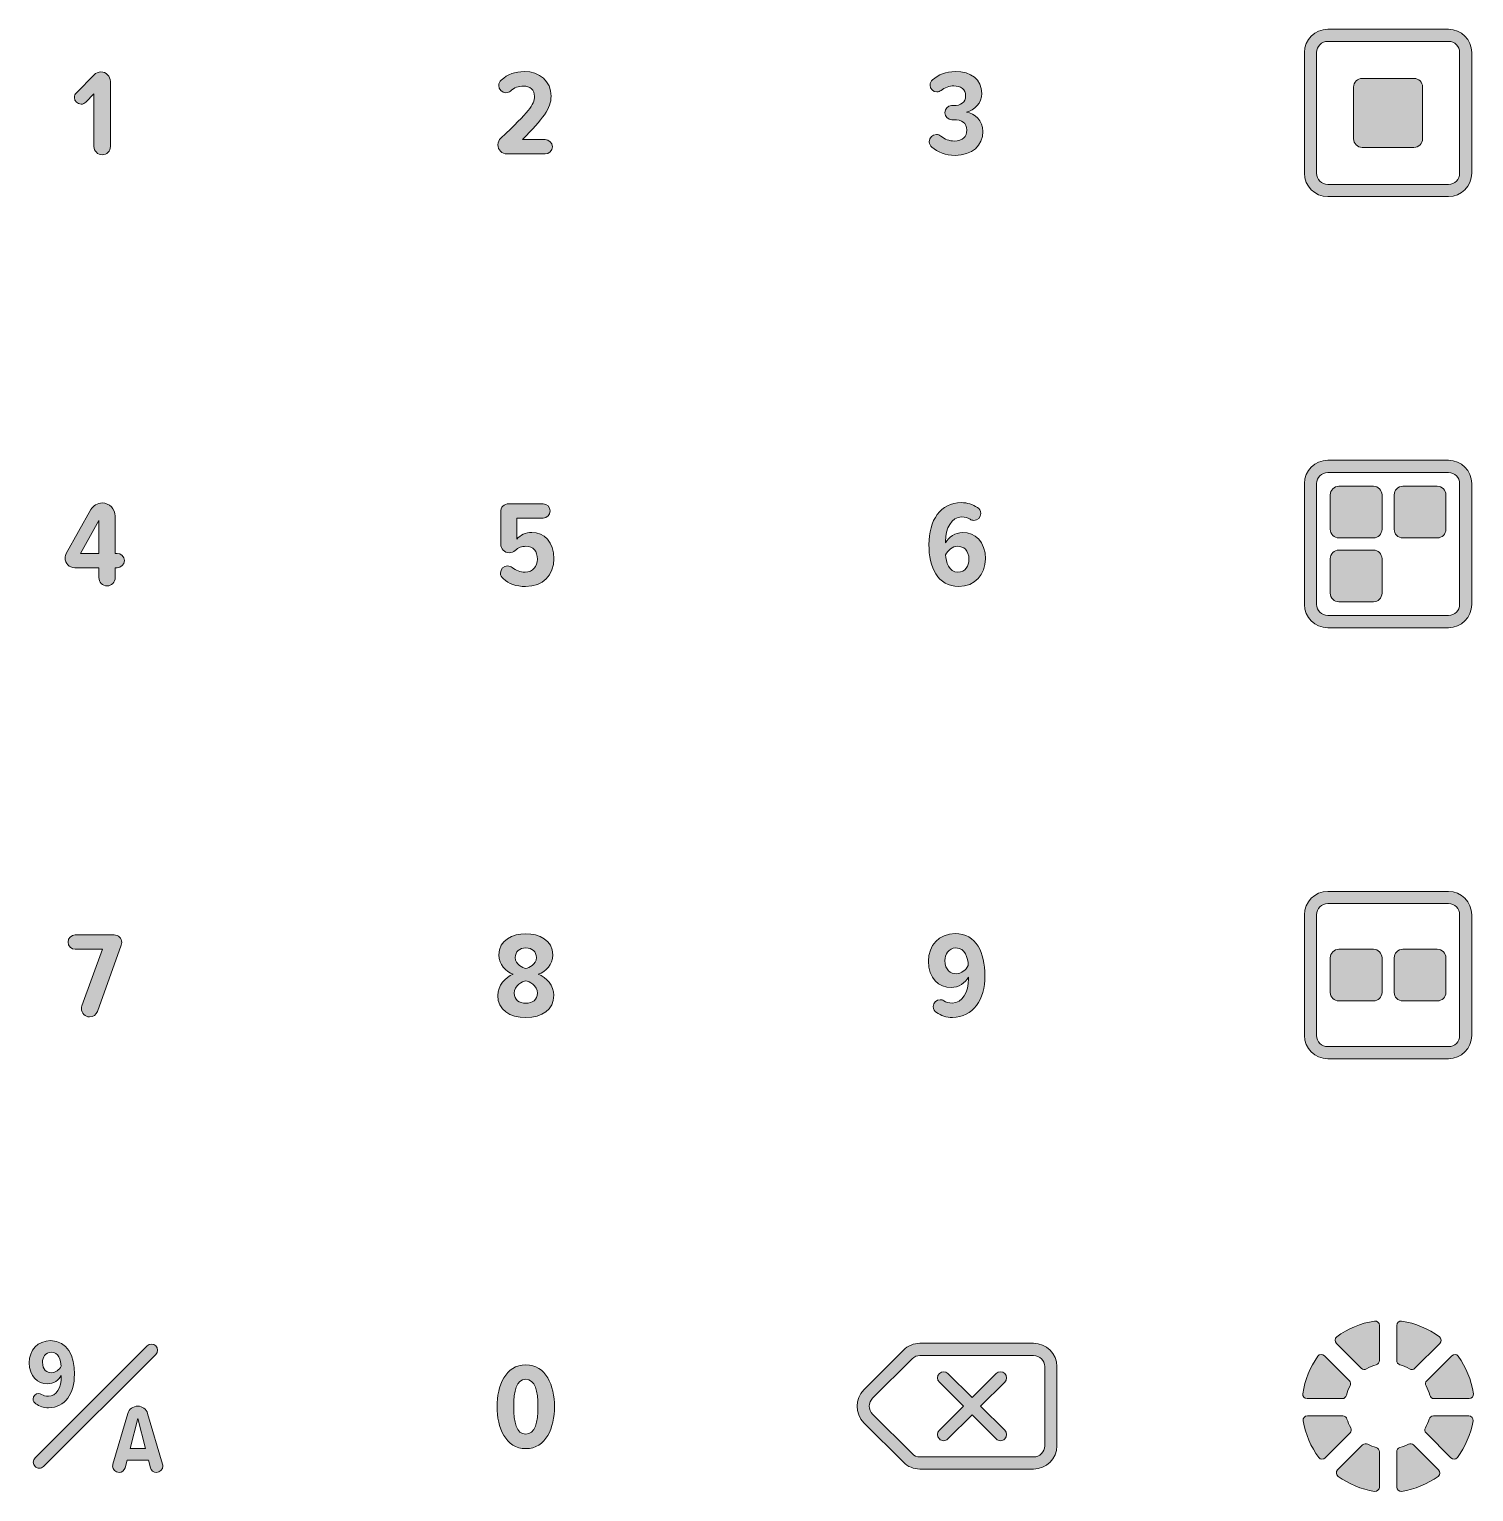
# Model space of a CAD drawing. Header units: millimetres. Extents: x -3.8 to 80, y -80 to 4.9.
import ezdxf

# ---------------------------------------------------------------- set-up
doc = ezdxf.new("R2010")
doc.units = ezdxf.units.MM
doc.header["$MEASUREMENT"] = 0
doc.layers.add('Layer 2', color=7, linetype='Continuous', lineweight=0)

# ---------------------------------------------------------------- blocks, each defined once
blk = doc.blocks.new('Block_0')
at = {"layer": 'Layer 2', "true_color": 0x231f20, "transparency": 33554687}
h = blk.add_hatch(color=250, dxfattribs=at)
h.dxf.hatch_style = 2
edge = h.paths.add_edge_path()
edge.add_spline(control_points=[(-0.039, -1.947), (-0.039, -1.947), (-0.039, 1.109), (-0.039, 1.109), (-0.039, 1.109), (-0.504, 0.629), (-0.504, 0.629), (-0.575, 0.551), (-0.667, 0.509), (-0.779, 0.509), (-0.998, 0.509), (-1.175, 0.685), (-1.175, 0.897), (-1.175, 1.01), (-1.125, 1.102), (-1.062, 1.172), (-1.062, 1.172), (-0.024, 2.217), (-0.024, 2.217), (0.074, 2.315), (0.215, 2.379), (0.364, 2.379), (0.667, 2.379), (0.914, 2.132), (0.914, 1.828), (0.914, 1.828), (0.914, -1.947), (0.914, -1.947), (0.914, -2.208), (0.702, -2.427), (0.441, -2.427), (0.173, -2.427), (-0.039, -2.208), (-0.039, -1.947)], knot_values=[0, 0, 0, 0, 1, 1, 1, 2, 2, 2, 3, 3, 3, 4, 4, 4, 5, 5, 5, 6, 6, 6, 7, 7, 7, 8, 8, 8, 9, 9, 9, 10, 10, 10, 11, 11, 11, 11], degree=3, periodic=0)
at = {"layer": 'Layer 2'}
blk.add_open_spline([(-0.039, -1.947), (-0.039, -1.947), (-0.039, 1.109), (-0.039, 1.109), (-0.039, 1.109), (-0.504, 0.629), (-0.504, 0.629), (-0.575, 0.551), (-0.667, 0.509), (-0.779, 0.509), (-0.998, 0.509), (-1.175, 0.685), (-1.175, 0.897), (-1.175, 1.01), (-1.125, 1.102), (-1.062, 1.172), (-1.062, 1.172), (-0.024, 2.217), (-0.024, 2.217), (0.074, 2.315), (0.215, 2.379), (0.364, 2.379), (0.667, 2.379), (0.914, 2.132), (0.914, 1.828), (0.914, 1.828), (0.914, -1.947), (0.914, -1.947), (0.914, -2.208), (0.702, -2.427), (0.441, -2.427), (0.173, -2.427), (-0.039, -2.208), (-0.039, -1.947)], degree=3, knots=[0, 0, 0, 0, 1, 1, 1, 2, 2, 2, 3, 3, 3, 4, 4, 4, 5, 5, 5, 6, 6, 6, 7, 7, 7, 8, 8, 8, 9, 9, 9, 10, 10, 10, 11, 11, 11, 11], dxfattribs=at)
blk = doc.blocks.new('Block_1')
at = {"layer": 'Layer 2', "true_color": 0x231f20, "transparency": 33554687}
h = blk.add_hatch(color=250, dxfattribs=at)
h.dxf.hatch_style = 2
edge = h.paths.add_edge_path()
edge.add_spline(control_points=[(23.381, -1.848), (23.381, -1.693), (23.451, -1.559), (23.557, -1.46), (25.173, 0.085), (25.505, 0.445), (25.505, 0.967), (25.505, 1.327), (25.23, 1.56), (24.877, 1.56), (24.581, 1.56), (24.334, 1.461), (24.108, 1.271), (24.037, 1.214), (23.945, 1.172), (23.847, 1.172), (23.621, 1.172), (23.43, 1.363), (23.43, 1.588), (23.43, 1.715), (23.494, 1.835), (23.578, 1.906), (23.945, 2.238), (24.39, 2.4), (24.898, 2.4), (25.802, 2.4), (26.465, 1.849), (26.465, 0.974), (26.465, 0.262), (25.992, -0.345), (24.806, -1.545), (24.806, -1.545), (26.126, -1.545), (26.126, -1.545), (26.352, -1.545), (26.542, -1.735), (26.542, -1.961), (26.542, -2.194), (26.352, -2.378), (26.126, -2.378), (26.126, -2.378), (23.91, -2.378), (23.91, -2.378), (23.621, -2.378), (23.381, -2.145), (23.381, -1.848)], knot_values=[0, 0, 0, 0, 1, 1, 1, 2, 2, 2, 3, 3, 3, 4, 4, 4, 5, 5, 5, 6, 6, 6, 7, 7, 7, 8, 8, 8, 9, 9, 9, 10, 10, 10, 11, 11, 11, 12, 12, 12, 13, 13, 13, 14, 14, 14, 15, 15, 15, 15], degree=3, periodic=0)
at = {"layer": 'Layer 2'}
blk.add_open_spline([(23.381, -1.848), (23.381, -1.693), (23.451, -1.559), (23.557, -1.46), (25.173, 0.085), (25.505, 0.445), (25.505, 0.967), (25.505, 1.327), (25.23, 1.56), (24.877, 1.56), (24.581, 1.56), (24.334, 1.461), (24.108, 1.271), (24.037, 1.214), (23.945, 1.172), (23.847, 1.172), (23.621, 1.172), (23.43, 1.363), (23.43, 1.588), (23.43, 1.715), (23.494, 1.835), (23.578, 1.906), (23.945, 2.238), (24.39, 2.4), (24.898, 2.4), (25.802, 2.4), (26.465, 1.849), (26.465, 0.974), (26.465, 0.262), (25.992, -0.345), (24.806, -1.545), (24.806, -1.545), (26.126, -1.545), (26.126, -1.545), (26.352, -1.545), (26.542, -1.735), (26.542, -1.961), (26.542, -2.194), (26.352, -2.378), (26.126, -2.378), (26.126, -2.378), (23.91, -2.378), (23.91, -2.378), (23.621, -2.378), (23.381, -2.145), (23.381, -1.848)], degree=3, knots=[0, 0, 0, 0, 1, 1, 1, 2, 2, 2, 3, 3, 3, 4, 4, 4, 5, 5, 5, 6, 6, 6, 7, 7, 7, 8, 8, 8, 9, 9, 9, 10, 10, 10, 11, 11, 11, 12, 12, 12, 13, 13, 13, 14, 14, 14, 15, 15, 15, 15], dxfattribs=at)
blk = doc.blocks.new('Block_2')
at = {"layer": 'Layer 2', "true_color": 0x231f20, "transparency": 33554687}
h = blk.add_hatch(color=250, dxfattribs=at)
h.dxf.hatch_style = 2
edge = h.paths.add_edge_path()
edge.add_spline(control_points=[(48.551, -1.99), (48.459, -1.912), (48.395, -1.799), (48.395, -1.672), (48.395, -1.439), (48.579, -1.249), (48.812, -1.249), (48.903, -1.249), (48.995, -1.284), (49.066, -1.34), (49.299, -1.531), (49.567, -1.63), (49.849, -1.63), (50.343, -1.63), (50.569, -1.368), (50.569, -1.001), (50.569, -0.564), (50.273, -0.395), (49.821, -0.395), (49.821, -0.395), (49.708, -0.395), (49.708, -0.395), (49.475, -0.395), (49.299, -0.211), (49.299, 0.015), (49.299, 0.233), (49.461, 0.424), (49.687, 0.424), (49.687, 0.424), (49.8, 0.424), (49.8, 0.424), (50.223, 0.424), (50.505, 0.615), (50.505, 0.982), (50.505, 1.377), (50.223, 1.567), (49.814, 1.567), (49.546, 1.567), (49.299, 1.476), (49.08, 1.306), (49.024, 1.257), (48.932, 1.221), (48.84, 1.221), (48.621, 1.221), (48.445, 1.398), (48.445, 1.617), (48.445, 1.737), (48.501, 1.842), (48.586, 1.913), (48.925, 2.224), (49.369, 2.4), (49.892, 2.4), (50.823, 2.4), (51.437, 1.955), (51.437, 1.123), (51.437, 0.586), (51.035, 0.149), (50.548, 0.05), (51.028, -0.02), (51.508, -0.444), (51.508, -1.079), (51.508, -1.898), (50.879, -2.462), (49.892, -2.462), (49.334, -2.462), (48.882, -2.272), (48.551, -1.99)], knot_values=[0, 0, 0, 0, 1, 1, 1, 2, 2, 2, 3, 3, 3, 4, 4, 4, 5, 5, 5, 6, 6, 6, 7, 7, 7, 8, 8, 8, 9, 9, 9, 10, 10, 10, 11, 11, 11, 12, 12, 12, 13, 13, 13, 14, 14, 14, 15, 15, 15, 16, 16, 16, 17, 17, 17, 18, 18, 18, 19, 19, 19, 20, 20, 20, 21, 21, 21, 22, 22, 22, 22], degree=3, periodic=0)
at = {"layer": 'Layer 2'}
blk.add_open_spline([(48.551, -1.99), (48.459, -1.912), (48.395, -1.799), (48.395, -1.672), (48.395, -1.439), (48.579, -1.249), (48.812, -1.249), (48.903, -1.249), (48.995, -1.284), (49.066, -1.34), (49.299, -1.531), (49.567, -1.63), (49.849, -1.63), (50.343, -1.63), (50.569, -1.368), (50.569, -1.001), (50.569, -0.564), (50.273, -0.395), (49.821, -0.395), (49.821, -0.395), (49.708, -0.395), (49.708, -0.395), (49.475, -0.395), (49.299, -0.211), (49.299, 0.015), (49.299, 0.233), (49.461, 0.424), (49.687, 0.424), (49.687, 0.424), (49.8, 0.424), (49.8, 0.424), (50.223, 0.424), (50.505, 0.615), (50.505, 0.982), (50.505, 1.377), (50.223, 1.567), (49.814, 1.567), (49.546, 1.567), (49.299, 1.476), (49.08, 1.306), (49.024, 1.257), (48.932, 1.221), (48.84, 1.221), (48.621, 1.221), (48.445, 1.398), (48.445, 1.617), (48.445, 1.737), (48.501, 1.842), (48.586, 1.913), (48.925, 2.224), (49.369, 2.4), (49.892, 2.4), (50.823, 2.4), (51.437, 1.955), (51.437, 1.123), (51.437, 0.586), (51.035, 0.149), (50.548, 0.05), (51.028, -0.02), (51.508, -0.444), (51.508, -1.079), (51.508, -1.898), (50.879, -2.462), (49.892, -2.462), (49.334, -2.462), (48.882, -2.272), (48.551, -1.99)], degree=3, knots=[0, 0, 0, 0, 1, 1, 1, 2, 2, 2, 3, 3, 3, 4, 4, 4, 5, 5, 5, 6, 6, 6, 7, 7, 7, 8, 8, 8, 9, 9, 9, 10, 10, 10, 11, 11, 11, 12, 12, 12, 13, 13, 13, 14, 14, 14, 15, 15, 15, 16, 16, 16, 17, 17, 17, 18, 18, 18, 19, 19, 19, 20, 20, 20, 21, 21, 21, 22, 22, 22, 22], dxfattribs=at)
blk = doc.blocks.new('Block_3')
at = {"layer": 'Layer 2', "true_color": 0x231f20, "transparency": 33554687}
h = blk.add_hatch(color=250, dxfattribs=at)
h.dxf.hatch_style = 2
edge = h.paths.add_edge_path()
edge.add_spline(control_points=[(0.247, -25.543), (0.247, -25.543), (0.247, -23.63), (0.247, -23.63), (0.247, -23.63), (-0.818, -25.543), (-0.818, -25.543), (-0.818, -25.543), (0.247, -25.543), (0.247, -25.543)], knot_values=[0, 0, 0, 0, 1, 1, 1, 2, 2, 2, 3, 3, 3, 3], degree=3, periodic=0)
edge = h.paths.add_edge_path()
edge.add_spline(control_points=[(1.722, -25.959), (1.722, -26.192), (1.524, -26.375), (1.299, -26.375), (1.299, -26.375), (1.193, -26.375), (1.193, -26.375), (1.193, -26.375), (1.193, -26.947), (1.193, -26.947), (1.193, -27.208), (0.981, -27.427), (0.72, -27.427), (0.459, -27.427), (0.247, -27.208), (0.247, -26.947), (0.247, -26.947), (0.247, -26.375), (0.247, -26.375), (0.247, -26.375), (-1.157, -26.375), (-1.157, -26.375), (-1.468, -26.375), (-1.715, -26.122), (-1.715, -25.811), (-1.715, -25.719), (-1.687, -25.62), (-1.644, -25.543), (-1.644, -25.543), (-0.212, -23.002), (-0.212, -23.002), (-0.085, -22.776), (0.162, -22.621), (0.438, -22.621), (0.854, -22.621), (1.193, -22.967), (1.193, -23.376), (1.193, -23.376), (1.193, -25.543), (1.193, -25.543), (1.193, -25.543), (1.299, -25.543), (1.299, -25.543), (1.524, -25.543), (1.722, -25.726), (1.722, -25.959)], knot_values=[0, 0, 0, 0, 1, 1, 1, 2, 2, 2, 3, 3, 3, 4, 4, 4, 5, 5, 5, 6, 6, 6, 7, 7, 7, 8, 8, 8, 9, 9, 9, 10, 10, 10, 11, 11, 11, 12, 12, 12, 13, 13, 13, 14, 14, 14, 15, 15, 15, 15], degree=3, periodic=0)
at = {"layer": 'Layer 2'}
for points, knots in [([(1.722, -25.959), (1.722, -26.192), (1.524, -26.375), (1.299, -26.375), (1.299, -26.375), (1.193, -26.375), (1.193, -26.375), (1.193, -26.375), (1.193, -26.947), (1.193, -26.947), (1.193, -27.208), (0.981, -27.427), (0.72, -27.427), (0.459, -27.427), (0.247, -27.208), (0.247, -26.947), (0.247, -26.947), (0.247, -26.375), (0.247, -26.375), (0.247, -26.375), (-1.157, -26.375), (-1.157, -26.375), (-1.468, -26.375), (-1.715, -26.122), (-1.715, -25.811), (-1.715, -25.719), (-1.687, -25.62), (-1.644, -25.543), (-1.644, -25.543), (-0.212, -23.002), (-0.212, -23.002), (-0.085, -22.776), (0.162, -22.621), (0.438, -22.621), (0.854, -22.621), (1.193, -22.967), (1.193, -23.376), (1.193, -23.376), (1.193, -25.543), (1.193, -25.543), (1.193, -25.543), (1.299, -25.543), (1.299, -25.543), (1.524, -25.543), (1.722, -25.726), (1.722, -25.959)], [0, 0, 0, 0, 1, 1, 1, 2, 2, 2, 3, 3, 3, 4, 4, 4, 5, 5, 5, 6, 6, 6, 7, 7, 7, 8, 8, 8, 9, 9, 9, 10, 10, 10, 11, 11, 11, 12, 12, 12, 13, 13, 13, 14, 14, 14, 15, 15, 15, 15]), ([(0.247, -25.543), (0.247, -25.543), (0.247, -23.63), (0.247, -23.63), (0.247, -23.63), (-0.818, -25.543), (-0.818, -25.543), (-0.818, -25.543), (0.247, -25.543), (0.247, -25.543)], [0, 0, 0, 0, 1, 1, 1, 2, 2, 2, 3, 3, 3, 3])]:
    blk.add_open_spline(points, degree=3, knots=knots, dxfattribs=at)
blk = doc.blocks.new('Block_4')
at = {"layer": 'Layer 2', "true_color": 0x231f20, "transparency": 33554687}
h = blk.add_hatch(color=250, dxfattribs=at)
h.dxf.hatch_style = 2
edge = h.paths.add_edge_path()
edge.add_spline(control_points=[(23.529, -26.686), (23.529, -26.453), (23.719, -26.27), (23.945, -26.27), (24.044, -26.27), (24.136, -26.305), (24.206, -26.362), (24.425, -26.538), (24.672, -26.63), (24.961, -26.63), (25.413, -26.63), (25.674, -26.284), (25.674, -25.882), (25.674, -25.416), (25.427, -25.134), (25.004, -25.134), (24.764, -25.134), (24.566, -25.204), (24.383, -25.373), (24.291, -25.458), (24.171, -25.507), (24.037, -25.507), (23.769, -25.507), (23.543, -25.282), (23.543, -25.013), (23.543, -25.013), (23.543, -23.172), (23.543, -23.172), (23.543, -22.847), (23.719, -22.671), (24.044, -22.671), (24.044, -22.671), (25.999, -22.671), (25.999, -22.671), (26.225, -22.671), (26.408, -22.854), (26.408, -23.08), (26.408, -23.306), (26.225, -23.496), (25.999, -23.496), (25.999, -23.496), (24.482, -23.496), (24.482, -23.496), (24.482, -23.496), (24.482, -24.71), (24.482, -24.71), (24.672, -24.491), (24.99, -24.329), (25.35, -24.329), (26.062, -24.329), (26.634, -24.879), (26.634, -25.853), (26.634, -26.806), (25.992, -27.462), (24.99, -27.462), (24.439, -27.462), (24.023, -27.307), (23.684, -27.004), (23.592, -26.933), (23.529, -26.813), (23.529, -26.686)], knot_values=[0, 0, 0, 0, 1, 1, 1, 2, 2, 2, 3, 3, 3, 4, 4, 4, 5, 5, 5, 6, 6, 6, 7, 7, 7, 8, 8, 8, 9, 9, 9, 10, 10, 10, 11, 11, 11, 12, 12, 12, 13, 13, 13, 14, 14, 14, 15, 15, 15, 16, 16, 16, 17, 17, 17, 18, 18, 18, 19, 19, 19, 20, 20, 20, 20], degree=3, periodic=0)
at = {"layer": 'Layer 2'}
blk.add_open_spline([(23.529, -26.686), (23.529, -26.453), (23.719, -26.27), (23.945, -26.27), (24.044, -26.27), (24.136, -26.305), (24.206, -26.362), (24.425, -26.538), (24.672, -26.63), (24.961, -26.63), (25.413, -26.63), (25.674, -26.284), (25.674, -25.882), (25.674, -25.416), (25.427, -25.134), (25.004, -25.134), (24.764, -25.134), (24.566, -25.204), (24.383, -25.373), (24.291, -25.458), (24.171, -25.507), (24.037, -25.507), (23.769, -25.507), (23.543, -25.282), (23.543, -25.013), (23.543, -25.013), (23.543, -23.172), (23.543, -23.172), (23.543, -22.847), (23.719, -22.671), (24.044, -22.671), (24.044, -22.671), (25.999, -22.671), (25.999, -22.671), (26.225, -22.671), (26.408, -22.854), (26.408, -23.08), (26.408, -23.306), (26.225, -23.496), (25.999, -23.496), (25.999, -23.496), (24.482, -23.496), (24.482, -23.496), (24.482, -23.496), (24.482, -24.71), (24.482, -24.71), (24.672, -24.491), (24.99, -24.329), (25.35, -24.329), (26.062, -24.329), (26.634, -24.879), (26.634, -25.853), (26.634, -26.806), (25.992, -27.462), (24.99, -27.462), (24.439, -27.462), (24.023, -27.307), (23.684, -27.004), (23.592, -26.933), (23.529, -26.813), (23.529, -26.686)], degree=3, knots=[0, 0, 0, 0, 1, 1, 1, 2, 2, 2, 3, 3, 3, 4, 4, 4, 5, 5, 5, 6, 6, 6, 7, 7, 7, 8, 8, 8, 9, 9, 9, 10, 10, 10, 11, 11, 11, 12, 12, 12, 13, 13, 13, 14, 14, 14, 15, 15, 15, 16, 16, 16, 17, 17, 17, 18, 18, 18, 19, 19, 19, 20, 20, 20, 20], dxfattribs=at)
blk = doc.blocks.new('Block_5')
at = {"layer": 'Layer 2', "true_color": 0x231f20, "transparency": 33554687}
h = blk.add_hatch(color=250, dxfattribs=at)
h.dxf.hatch_style = 2
edge = h.paths.add_edge_path()
edge.add_spline(control_points=[(50.039, -25.134), (49.736, -25.134), (49.496, -25.352), (49.334, -25.62), (49.369, -26.058), (49.531, -26.63), (50.061, -26.63), (50.491, -26.63), (50.696, -26.249), (50.696, -25.896), (50.696, -25.338), (50.378, -25.134), (50.039, -25.134)], knot_values=[0, 0, 0, 0, 1, 1, 1, 2, 2, 2, 3, 3, 3, 4, 4, 4, 4], degree=3, periodic=0)
edge = h.paths.add_edge_path()
edge.add_spline(control_points=[(50.258, -22.6), (50.611, -22.6), (50.922, -22.706), (51.183, -22.882), (51.295, -22.953), (51.38, -23.08), (51.38, -23.228), (51.38, -23.447), (51.197, -23.63), (50.971, -23.63), (50.893, -23.63), (50.823, -23.609), (50.766, -23.567), (50.625, -23.475), (50.47, -23.433), (50.272, -23.433), (49.687, -23.433), (49.334, -24.096), (49.334, -24.851), (49.334, -24.851), (49.334, -24.929), (49.334, -24.929), (49.51, -24.604), (49.891, -24.336), (50.336, -24.336), (51.042, -24.336), (51.655, -24.858), (51.655, -25.86), (51.655, -26.771), (51.034, -27.462), (50.11, -27.462), (48.861, -27.462), (48.374, -26.34), (48.374, -25.035), (48.374, -23.623), (49.044, -22.6), (50.258, -22.6)], knot_values=[0, 0, 0, 0, 1, 1, 1, 2, 2, 2, 3, 3, 3, 4, 4, 4, 5, 5, 5, 6, 6, 6, 7, 7, 7, 8, 8, 8, 9, 9, 9, 10, 10, 10, 11, 11, 11, 12, 12, 12, 12], degree=3, periodic=0)
at = {"layer": 'Layer 2'}
for points, knots in [([(50.258, -22.6), (50.611, -22.6), (50.922, -22.706), (51.183, -22.882), (51.295, -22.953), (51.38, -23.08), (51.38, -23.228), (51.38, -23.447), (51.197, -23.63), (50.971, -23.63), (50.893, -23.63), (50.823, -23.609), (50.766, -23.567), (50.625, -23.475), (50.47, -23.433), (50.272, -23.433), (49.687, -23.433), (49.334, -24.096), (49.334, -24.851), (49.334, -24.851), (49.334, -24.929), (49.334, -24.929), (49.51, -24.604), (49.891, -24.336), (50.336, -24.336), (51.042, -24.336), (51.655, -24.858), (51.655, -25.86), (51.655, -26.771), (51.034, -27.462), (50.11, -27.462), (48.861, -27.462), (48.374, -26.34), (48.374, -25.035), (48.374, -23.623), (49.044, -22.6), (50.258, -22.6)], [0, 0, 0, 0, 1, 1, 1, 2, 2, 2, 3, 3, 3, 4, 4, 4, 5, 5, 5, 6, 6, 6, 7, 7, 7, 8, 8, 8, 9, 9, 9, 10, 10, 10, 11, 11, 11, 12, 12, 12, 12]), ([(50.039, -25.134), (49.736, -25.134), (49.496, -25.352), (49.334, -25.62), (49.369, -26.058), (49.531, -26.63), (50.061, -26.63), (50.491, -26.63), (50.696, -26.249), (50.696, -25.896), (50.696, -25.338), (50.378, -25.134), (50.039, -25.134)], [0, 0, 0, 0, 1, 1, 1, 2, 2, 2, 3, 3, 3, 4, 4, 4, 4])]:
    blk.add_open_spline(points, degree=3, knots=knots, dxfattribs=at)
blk = doc.blocks.new('Block_6')
at = {"layer": 'Layer 2', "true_color": 0x231f20, "transparency": 33554687}
h = blk.add_hatch(color=250, dxfattribs=at)
h.dxf.hatch_style = 2
edge = h.paths.add_edge_path()
edge.add_spline(control_points=[(-0.766, -51.947), (-0.766, -51.891), (-0.758, -51.841), (-0.737, -51.785), (-0.737, -51.785), (0.455, -48.503), (0.455, -48.503), (0.455, -48.503), (-1.125, -48.503), (-1.125, -48.503), (-1.351, -48.503), (-1.542, -48.313), (-1.542, -48.087), (-1.542, -47.854), (-1.351, -47.671), (-1.125, -47.671), (-1.125, -47.671), (1.126, -47.671), (1.126, -47.671), (1.373, -47.671), (1.57, -47.868), (1.57, -48.108), (1.57, -48.165), (1.563, -48.214), (1.542, -48.263), (1.542, -48.263), (0.159, -52.109), (0.159, -52.109), (0.088, -52.293), (-0.088, -52.427), (-0.293, -52.427), (-0.554, -52.427), (-0.766, -52.208), (-0.766, -51.947)], knot_values=[0, 0, 0, 0, 1, 1, 1, 2, 2, 2, 3, 3, 3, 4, 4, 4, 5, 5, 5, 6, 6, 6, 7, 7, 7, 8, 8, 8, 9, 9, 9, 10, 10, 10, 11, 11, 11, 11], degree=3, periodic=0)
at = {"layer": 'Layer 2'}
blk.add_open_spline([(-0.766, -51.947), (-0.766, -51.891), (-0.758, -51.841), (-0.737, -51.785), (-0.737, -51.785), (0.455, -48.503), (0.455, -48.503), (0.455, -48.503), (-1.125, -48.503), (-1.125, -48.503), (-1.351, -48.503), (-1.542, -48.313), (-1.542, -48.087), (-1.542, -47.854), (-1.351, -47.671), (-1.125, -47.671), (-1.125, -47.671), (1.126, -47.671), (1.126, -47.671), (1.373, -47.671), (1.57, -47.868), (1.57, -48.108), (1.57, -48.165), (1.563, -48.214), (1.542, -48.263), (1.542, -48.263), (0.159, -52.109), (0.159, -52.109), (0.088, -52.293), (-0.088, -52.427), (-0.293, -52.427), (-0.554, -52.427), (-0.766, -52.208), (-0.766, -51.947)], degree=3, knots=[0, 0, 0, 0, 1, 1, 1, 2, 2, 2, 3, 3, 3, 4, 4, 4, 5, 5, 5, 6, 6, 6, 7, 7, 7, 8, 8, 8, 9, 9, 9, 10, 10, 10, 11, 11, 11, 11], dxfattribs=at)
blk = doc.blocks.new('Block_7')
at = {"layer": 'Layer 2', "true_color": 0x231f20, "transparency": 33554687}
h = blk.add_hatch(color=250, dxfattribs=at)
h.dxf.hatch_style = 2
edge = h.paths.add_edge_path()
edge.add_spline(control_points=[(25.004, -48.426), (24.63, -48.426), (24.39, -48.638), (24.39, -48.983), (24.39, -49.393), (24.82, -49.576), (25.004, -49.618), (25.18, -49.576), (25.611, -49.393), (25.611, -48.983), (25.611, -48.638), (25.371, -48.426), (25.004, -48.426)], knot_values=[0, 0, 0, 0, 1, 1, 1, 2, 2, 2, 3, 3, 3, 4, 4, 4, 4], degree=3, periodic=0)
edge = h.paths.add_edge_path()
edge.add_spline(control_points=[(25.004, -50.331), (24.806, -50.359), (24.333, -50.599), (24.333, -51.051), (24.333, -51.432), (24.623, -51.636), (25.004, -51.636), (25.371, -51.636), (25.674, -51.432), (25.674, -51.051), (25.674, -50.599), (25.194, -50.359), (25.004, -50.331)], knot_values=[0, 0, 0, 0, 1, 1, 1, 2, 2, 2, 3, 3, 3, 4, 4, 4, 4], degree=3, periodic=0)
edge = h.paths.add_edge_path()
edge.add_spline(control_points=[(24.277, -49.95), (23.832, -49.788), (23.444, -49.407), (23.444, -48.828), (23.444, -47.967), (24.227, -47.6), (25.004, -47.6), (25.766, -47.6), (26.563, -47.967), (26.563, -48.828), (26.563, -49.407), (26.168, -49.788), (25.724, -49.95), (26.204, -50.134), (26.627, -50.606), (26.627, -51.171), (26.627, -52.011), (25.935, -52.462), (25.004, -52.462), (24.065, -52.462), (23.374, -52.011), (23.374, -51.178), (23.374, -50.606), (23.797, -50.134), (24.277, -49.95)], knot_values=[0, 0, 0, 0, 1, 1, 1, 2, 2, 2, 3, 3, 3, 4, 4, 4, 5, 5, 5, 6, 6, 6, 7, 7, 7, 8, 8, 8, 8], degree=3, periodic=0)
at = {"layer": 'Layer 2'}
for points, knots in [([(24.277, -49.95), (23.832, -49.788), (23.444, -49.407), (23.444, -48.828), (23.444, -47.967), (24.227, -47.6), (25.004, -47.6), (25.766, -47.6), (26.563, -47.967), (26.563, -48.828), (26.563, -49.407), (26.168, -49.788), (25.724, -49.95), (26.204, -50.134), (26.627, -50.606), (26.627, -51.171), (26.627, -52.011), (25.935, -52.462), (25.004, -52.462), (24.065, -52.462), (23.374, -52.011), (23.374, -51.178), (23.374, -50.606), (23.797, -50.134), (24.277, -49.95)], [0, 0, 0, 0, 1, 1, 1, 2, 2, 2, 3, 3, 3, 4, 4, 4, 5, 5, 5, 6, 6, 6, 7, 7, 7, 8, 8, 8, 8]), ([(25.004, -48.426), (24.63, -48.426), (24.39, -48.638), (24.39, -48.983), (24.39, -49.393), (24.82, -49.576), (25.004, -49.618), (25.18, -49.576), (25.611, -49.393), (25.611, -48.983), (25.611, -48.638), (25.371, -48.426), (25.004, -48.426)], [0, 0, 0, 0, 1, 1, 1, 2, 2, 2, 3, 3, 3, 4, 4, 4, 4]), ([(25.004, -50.331), (24.806, -50.359), (24.333, -50.599), (24.333, -51.051), (24.333, -51.432), (24.623, -51.636), (25.004, -51.636), (25.371, -51.636), (25.674, -51.432), (25.674, -51.051), (25.674, -50.599), (25.194, -50.359), (25.004, -50.331)], [0, 0, 0, 0, 1, 1, 1, 2, 2, 2, 3, 3, 3, 4, 4, 4, 4])]:
    blk.add_open_spline(points, degree=3, knots=knots, dxfattribs=at)
blk = doc.blocks.new('Block_8')
at = {"layer": 'Layer 2', "true_color": 0x231f20, "transparency": 33554687}
h = blk.add_hatch(color=250, dxfattribs=at)
h.dxf.hatch_style = 2
edge = h.paths.add_edge_path()
edge.add_spline(control_points=[(24.997, -73.44), (24.453, -73.44), (24.298, -74.117), (24.298, -75.028), (24.298, -75.931), (24.453, -76.622), (24.997, -76.622), (25.547, -76.622), (25.702, -75.931), (25.702, -75.028), (25.702, -74.117), (25.547, -73.44), (24.997, -73.44)], knot_values=[0, 0, 0, 0, 1, 1, 1, 2, 2, 2, 3, 3, 3, 4, 4, 4, 4], degree=3, periodic=0)
edge = h.paths.add_edge_path()
edge.add_spline(control_points=[(24.997, -72.6), (26.168, -72.6), (26.662, -73.814), (26.662, -75.028), (26.662, -76.234), (26.175, -77.462), (24.997, -77.462), (23.832, -77.462), (23.331, -76.234), (23.331, -75.028), (23.331, -73.814), (23.832, -72.6), (24.997, -72.6)], knot_values=[0, 0, 0, 0, 1, 1, 1, 2, 2, 2, 3, 3, 3, 4, 4, 4, 4], degree=3, periodic=0)
at = {"layer": 'Layer 2'}
for points in [[(24.997, -72.6), (26.168, -72.6), (26.662, -73.814), (26.662, -75.028), (26.662, -76.234), (26.175, -77.462), (24.997, -77.462), (23.832, -77.462), (23.331, -76.234), (23.331, -75.028), (23.331, -73.814), (23.832, -72.6), (24.997, -72.6)], [(24.997, -73.44), (24.453, -73.44), (24.298, -74.117), (24.298, -75.028), (24.298, -75.931), (24.453, -76.622), (24.997, -76.622), (25.547, -76.622), (25.702, -75.931), (25.702, -75.028), (25.702, -74.117), (25.547, -73.44), (24.997, -73.44)]]:
    blk.add_open_spline(points, degree=3, knots=[0, 0, 0, 0, 1, 1, 1, 2, 2, 2, 3, 3, 3, 4, 4, 4, 4], dxfattribs=at)
blk = doc.blocks.new('Block_9')
at = {"layer": 'Layer 2', "true_color": 0x231f20, "transparency": 33554687}
h = blk.add_hatch(color=250, dxfattribs=at)
h.dxf.hatch_style = 2
edge = h.paths.add_edge_path()
edge.add_spline(control_points=[(-2.516, -71.866), (-2.86, -71.866), (-3.024, -72.171), (-3.024, -72.453), (-3.024, -72.899), (-2.764, -73.063), (-2.499, -73.063), (-2.256, -73.063), (-2.064, -72.888), (-1.94, -72.679), (-1.962, -72.323), (-2.087, -71.866), (-2.516, -71.866)], knot_values=[0, 0, 0, 0, 1, 1, 1, 2, 2, 2, 3, 3, 3, 4, 4, 4, 4], degree=3, periodic=0)
edge = h.paths.add_edge_path()
edge.add_spline(control_points=[(-3.572, -74.587), (-3.572, -74.412), (-3.425, -74.266), (-3.244, -74.266), (-3.182, -74.266), (-3.126, -74.282), (-3.081, -74.317), (-2.968, -74.39), (-2.843, -74.424), (-2.685, -74.424), (-2.211, -74.424), (-1.934, -73.899), (-1.934, -73.294), (-1.934, -73.294), (-1.934, -73.227), (-1.934, -73.227), (-2.081, -73.486), (-2.386, -73.701), (-2.736, -73.701), (-3.301, -73.701), (-3.792, -73.283), (-3.792, -72.481), (-3.792, -71.753), (-3.295, -71.199), (-2.555, -71.199), (-1.562, -71.199), (-1.172, -72.097), (-1.172, -73.148), (-1.172, -74.271), (-1.708, -75.09), (-2.68, -75.09), (-2.956, -75.09), (-3.205, -75.005), (-3.414, -74.858), (-3.504, -74.808), (-3.572, -74.706), (-3.572, -74.587)], knot_values=[0, 0, 0, 0, 1, 1, 1, 2, 2, 2, 3, 3, 3, 4, 4, 4, 5, 5, 5, 6, 6, 6, 7, 7, 7, 8, 8, 8, 9, 9, 9, 10, 10, 10, 11, 11, 11, 12, 12, 12, 12], degree=3, periodic=0)
at = {"layer": 'Layer 2'}
for points, knots in [([(-3.572, -74.587), (-3.572, -74.412), (-3.425, -74.266), (-3.244, -74.266), (-3.182, -74.266), (-3.126, -74.282), (-3.081, -74.317), (-2.968, -74.39), (-2.843, -74.424), (-2.685, -74.424), (-2.211, -74.424), (-1.934, -73.899), (-1.934, -73.294), (-1.934, -73.294), (-1.934, -73.227), (-1.934, -73.227), (-2.081, -73.486), (-2.386, -73.701), (-2.736, -73.701), (-3.301, -73.701), (-3.792, -73.283), (-3.792, -72.481), (-3.792, -71.753), (-3.295, -71.199), (-2.555, -71.199), (-1.562, -71.199), (-1.172, -72.097), (-1.172, -73.148), (-1.172, -74.271), (-1.708, -75.09), (-2.68, -75.09), (-2.956, -75.09), (-3.205, -75.005), (-3.414, -74.858), (-3.504, -74.808), (-3.572, -74.706), (-3.572, -74.587)], [0, 0, 0, 0, 1, 1, 1, 2, 2, 2, 3, 3, 3, 4, 4, 4, 5, 5, 5, 6, 6, 6, 7, 7, 7, 8, 8, 8, 9, 9, 9, 10, 10, 10, 11, 11, 11, 12, 12, 12, 12]), ([(-2.516, -71.866), (-2.86, -71.866), (-3.024, -72.171), (-3.024, -72.453), (-3.024, -72.899), (-2.764, -73.063), (-2.499, -73.063), (-2.256, -73.063), (-2.064, -72.888), (-1.94, -72.679), (-1.962, -72.323), (-2.087, -71.866), (-2.516, -71.866)], [0, 0, 0, 0, 1, 1, 1, 2, 2, 2, 3, 3, 3, 4, 4, 4, 4])]:
    blk.add_open_spline(points, degree=3, knots=knots, dxfattribs=at)
blk = doc.blocks.new('Block_10')
at = {"layer": 'Layer 2', "true_color": 0x231f20, "transparency": 33554687}
h = blk.add_hatch(color=250, dxfattribs=at)
h.dxf.hatch_style = 2
edge = h.paths.add_edge_path()
edge.add_spline(control_points=[(49.941, -48.426), (49.51, -48.426), (49.306, -48.807), (49.306, -49.16), (49.306, -49.717), (49.63, -49.922), (49.962, -49.922), (50.265, -49.922), (50.505, -49.703), (50.66, -49.442), (50.632, -48.997), (50.477, -48.426), (49.941, -48.426)], knot_values=[0, 0, 0, 0, 1, 1, 1, 2, 2, 2, 3, 3, 3, 4, 4, 4, 4], degree=3, periodic=0)
edge = h.paths.add_edge_path()
edge.add_spline(control_points=[(48.621, -51.827), (48.621, -51.608), (48.804, -51.425), (49.03, -51.425), (49.108, -51.425), (49.178, -51.446), (49.235, -51.488), (49.376, -51.58), (49.531, -51.622), (49.729, -51.622), (50.322, -51.622), (50.667, -50.966), (50.667, -50.211), (50.667, -50.211), (50.667, -50.126), (50.667, -50.126), (50.484, -50.451), (50.103, -50.719), (49.665, -50.719), (48.96, -50.719), (48.346, -50.197), (48.346, -49.195), (48.346, -48.285), (48.967, -47.593), (49.891, -47.593), (51.133, -47.593), (51.62, -48.715), (51.62, -50.028), (51.62, -51.432), (50.95, -52.455), (49.736, -52.455), (49.39, -52.455), (49.08, -52.349), (48.819, -52.166), (48.706, -52.102), (48.621, -51.975), (48.621, -51.827)], knot_values=[0, 0, 0, 0, 1, 1, 1, 2, 2, 2, 3, 3, 3, 4, 4, 4, 5, 5, 5, 6, 6, 6, 7, 7, 7, 8, 8, 8, 9, 9, 9, 10, 10, 10, 11, 11, 11, 12, 12, 12, 12], degree=3, periodic=0)
at = {"layer": 'Layer 2'}
for points, knots in [([(48.621, -51.827), (48.621, -51.608), (48.804, -51.425), (49.03, -51.425), (49.108, -51.425), (49.178, -51.446), (49.235, -51.488), (49.376, -51.58), (49.531, -51.622), (49.729, -51.622), (50.322, -51.622), (50.667, -50.966), (50.667, -50.211), (50.667, -50.211), (50.667, -50.126), (50.667, -50.126), (50.484, -50.451), (50.103, -50.719), (49.665, -50.719), (48.96, -50.719), (48.346, -50.197), (48.346, -49.195), (48.346, -48.285), (48.967, -47.593), (49.891, -47.593), (51.133, -47.593), (51.62, -48.715), (51.62, -50.028), (51.62, -51.432), (50.95, -52.455), (49.736, -52.455), (49.39, -52.455), (49.08, -52.349), (48.819, -52.166), (48.706, -52.102), (48.621, -51.975), (48.621, -51.827)], [0, 0, 0, 0, 1, 1, 1, 2, 2, 2, 3, 3, 3, 4, 4, 4, 5, 5, 5, 6, 6, 6, 7, 7, 7, 8, 8, 8, 9, 9, 9, 10, 10, 10, 11, 11, 11, 12, 12, 12, 12]), ([(49.941, -48.426), (49.51, -48.426), (49.306, -48.807), (49.306, -49.16), (49.306, -49.717), (49.63, -49.922), (49.962, -49.922), (50.265, -49.922), (50.505, -49.703), (50.66, -49.442), (50.632, -48.997), (50.477, -48.426), (49.941, -48.426)], [0, 0, 0, 0, 1, 1, 1, 2, 2, 2, 3, 3, 3, 4, 4, 4, 4])]:
    blk.add_open_spline(points, degree=3, knots=knots, dxfattribs=at)
blk = doc.blocks.new('Block_11')
at = {"layer": 'Layer 2', "true_color": 0x231f20, "transparency": 33554687}
h = blk.add_hatch(color=250, dxfattribs=at)
h.dxf.hatch_style = 2
edge = h.paths.add_edge_path()
edge.add_spline(control_points=[(55.087, -77.295), (55.087, -77.651), (54.797, -77.942), (54.44, -77.942), (54.44, -77.942), (47.854, -77.942), (47.854, -77.942), (47.681, -77.942), (47.519, -77.874), (47.396, -77.752), (47.396, -77.752), (45.102, -75.458), (45.102, -75.458), (44.849, -75.205), (44.849, -74.795), (45.102, -74.542), (45.102, -74.542), (47.396, -72.248), (47.396, -72.248), (47.517, -72.127), (47.684, -72.058), (47.854, -72.058), (47.854, -72.058), (54.44, -72.058), (54.44, -72.058), (54.797, -72.058), (55.087, -72.349), (55.087, -72.706), (55.087, -72.706), (55.087, -77.295), (55.087, -77.295)], knot_values=[0, 0, 0, 0, 1, 1, 1, 2, 2, 2, 3, 3, 3, 4, 4, 4, 5, 5, 5, 6, 6, 6, 7, 7, 7, 8, 8, 8, 9, 9, 9, 10, 10, 10, 10], degree=3, periodic=0)
edge = h.paths.add_edge_path()
edge.add_spline(control_points=[(54.44, -71.353), (54.44, -71.353), (47.854, -71.353), (47.854, -71.353), (47.493, -71.353), (47.153, -71.493), (46.897, -71.749), (46.897, -71.749), (44.603, -74.044), (44.603, -74.044), (44.076, -74.571), (44.076, -75.429), (44.603, -75.957), (44.603, -75.957), (46.897, -78.251), (46.897, -78.251), (47.153, -78.507), (47.493, -78.647), (47.854, -78.647), (47.854, -78.647), (54.44, -78.647), (54.44, -78.647), (55.186, -78.647), (55.793, -78.04), (55.793, -77.295), (55.793, -77.295), (55.793, -72.706), (55.793, -72.706), (55.793, -71.96), (55.186, -71.353), (54.44, -71.353)], knot_values=[0, 0, 0, 0, 1, 1, 1, 2, 2, 2, 3, 3, 3, 4, 4, 4, 5, 5, 5, 6, 6, 6, 7, 7, 7, 8, 8, 8, 9, 9, 9, 10, 10, 10, 10], degree=3, periodic=0)
h = blk.add_hatch(color=250, dxfattribs=at)
h.dxf.hatch_style = 2
edge = h.paths.add_edge_path()
edge.add_spline(control_points=[(52.772, -73.103), (52.634, -72.966), (52.411, -72.966), (52.273, -73.103), (52.273, -73.103), (50.875, -74.501), (50.875, -74.501), (50.875, -74.501), (49.477, -73.103), (49.477, -73.103), (49.34, -72.966), (49.116, -72.966), (48.979, -73.103), (48.841, -73.241), (48.841, -73.464), (48.979, -73.602), (48.979, -73.602), (50.376, -75), (50.376, -75), (50.376, -75), (48.979, -76.398), (48.979, -76.398), (48.841, -76.536), (48.841, -76.759), (48.979, -76.897), (49.047, -76.966), (49.138, -77), (49.228, -77), (49.318, -77), (49.409, -76.966), (49.477, -76.897), (49.477, -76.897), (50.875, -75.499), (50.875, -75.499), (50.875, -75.499), (52.273, -76.897), (52.273, -76.897), (52.342, -76.966), (52.432, -77), (52.523, -77), (52.613, -77), (52.703, -76.966), (52.772, -76.897), (52.91, -76.759), (52.91, -76.536), (52.772, -76.398), (52.772, -76.398), (51.374, -75), (51.374, -75), (51.374, -75), (52.772, -73.602), (52.772, -73.602), (52.91, -73.464), (52.91, -73.241), (52.772, -73.103)], knot_values=[0, 0, 0, 0, 1, 1, 1, 2, 2, 2, 3, 3, 3, 4, 4, 4, 5, 5, 5, 6, 6, 6, 7, 7, 7, 8, 8, 8, 9, 9, 9, 10, 10, 10, 11, 11, 11, 12, 12, 12, 13, 13, 13, 14, 14, 14, 15, 15, 15, 16, 16, 16, 17, 17, 17, 18, 18, 18, 18], degree=3, periodic=0)
at = {"layer": 'Layer 2'}
for points, knots in [([(54.44, -71.353), (54.44, -71.353), (47.854, -71.353), (47.854, -71.353), (47.493, -71.353), (47.153, -71.493), (46.897, -71.749), (46.897, -71.749), (44.603, -74.044), (44.603, -74.044), (44.076, -74.571), (44.076, -75.429), (44.603, -75.957), (44.603, -75.957), (46.897, -78.251), (46.897, -78.251), (47.153, -78.507), (47.493, -78.647), (47.854, -78.647), (47.854, -78.647), (54.44, -78.647), (54.44, -78.647), (55.186, -78.647), (55.793, -78.04), (55.793, -77.295), (55.793, -77.295), (55.793, -72.706), (55.793, -72.706), (55.793, -71.96), (55.186, -71.353), (54.44, -71.353)], [0, 0, 0, 0, 1, 1, 1, 2, 2, 2, 3, 3, 3, 4, 4, 4, 5, 5, 5, 6, 6, 6, 7, 7, 7, 8, 8, 8, 9, 9, 9, 10, 10, 10, 10]), ([(55.087, -77.295), (55.087, -77.651), (54.797, -77.942), (54.44, -77.942), (54.44, -77.942), (47.854, -77.942), (47.854, -77.942), (47.681, -77.942), (47.519, -77.874), (47.396, -77.752), (47.396, -77.752), (45.102, -75.458), (45.102, -75.458), (44.849, -75.205), (44.849, -74.795), (45.102, -74.542), (45.102, -74.542), (47.396, -72.248), (47.396, -72.248), (47.517, -72.127), (47.684, -72.058), (47.854, -72.058), (47.854, -72.058), (54.44, -72.058), (54.44, -72.058), (54.797, -72.058), (55.087, -72.349), (55.087, -72.706), (55.087, -72.706), (55.087, -77.295), (55.087, -77.295)], [0, 0, 0, 0, 1, 1, 1, 2, 2, 2, 3, 3, 3, 4, 4, 4, 5, 5, 5, 6, 6, 6, 7, 7, 7, 8, 8, 8, 9, 9, 9, 10, 10, 10, 10]), ([(52.772, -73.103), (52.634, -72.966), (52.411, -72.966), (52.273, -73.103), (52.273, -73.103), (50.875, -74.501), (50.875, -74.501), (50.875, -74.501), (49.477, -73.103), (49.477, -73.103), (49.34, -72.966), (49.116, -72.966), (48.979, -73.103), (48.841, -73.241), (48.841, -73.464), (48.979, -73.602), (48.979, -73.602), (50.376, -75), (50.376, -75), (50.376, -75), (48.979, -76.398), (48.979, -76.398), (48.841, -76.536), (48.841, -76.759), (48.979, -76.897), (49.047, -76.966), (49.138, -77), (49.228, -77), (49.318, -77), (49.409, -76.966), (49.477, -76.897), (49.477, -76.897), (50.875, -75.499), (50.875, -75.499), (50.875, -75.499), (52.273, -76.897), (52.273, -76.897), (52.342, -76.966), (52.432, -77), (52.523, -77), (52.613, -77), (52.703, -76.966), (52.772, -76.897), (52.91, -76.759), (52.91, -76.536), (52.772, -76.398), (52.772, -76.398), (51.374, -75), (51.374, -75), (51.374, -75), (52.772, -73.602), (52.772, -73.602), (52.91, -73.464), (52.91, -73.241), (52.772, -73.103)], [0, 0, 0, 0, 1, 1, 1, 2, 2, 2, 3, 3, 3, 4, 4, 4, 5, 5, 5, 6, 6, 6, 7, 7, 7, 8, 8, 8, 9, 9, 9, 10, 10, 10, 11, 11, 11, 12, 12, 12, 13, 13, 13, 14, 14, 14, 15, 15, 15, 16, 16, 16, 17, 17, 17, 18, 18, 18, 18])]:
    blk.add_open_spline(points, degree=3, knots=knots, dxfattribs=at)
blk = doc.blocks.new('Block_12')
at = {"layer": 'Layer 2', "true_color": 0x231f20, "transparency": 33554687}
h = blk.add_hatch(color=250, dxfattribs=at)
h.dxf.hatch_style = 2
edge = h.paths.add_edge_path()
edge.add_spline(control_points=[(2.949, -77.461), (2.949, -77.461), (2.498, -75.71), (2.498, -75.71), (2.498, -75.71), (2.052, -77.461), (2.052, -77.461), (2.052, -77.461), (2.949, -77.461), (2.949, -77.461)], knot_values=[0, 0, 0, 0, 1, 1, 1, 2, 2, 2, 3, 3, 3, 3], degree=3, periodic=0)
edge = h.paths.add_edge_path()
edge.add_spline(control_points=[(3.954, -78.471), (3.954, -78.675), (3.791, -78.844), (3.588, -78.844), (3.412, -78.844), (3.271, -78.726), (3.232, -78.567), (3.232, -78.567), (3.119, -78.121), (3.119, -78.121), (3.119, -78.121), (1.882, -78.121), (1.882, -78.121), (1.882, -78.121), (1.769, -78.567), (1.769, -78.567), (1.73, -78.726), (1.583, -78.844), (1.414, -78.844), (1.205, -78.844), (1.041, -78.675), (1.041, -78.471), (1.041, -78.438), (1.052, -78.398), (1.063, -78.364), (1.063, -78.364), (1.927, -75.422), (1.927, -75.422), (2.001, -75.179), (2.227, -74.999), (2.498, -74.999), (2.769, -74.999), (2.995, -75.179), (3.074, -75.422), (3.074, -75.422), (3.938, -78.364), (3.938, -78.364), (3.949, -78.398), (3.954, -78.438), (3.954, -78.471)], knot_values=[0, 0, 0, 0, 1, 1, 1, 2, 2, 2, 3, 3, 3, 4, 4, 4, 5, 5, 5, 6, 6, 6, 7, 7, 7, 8, 8, 8, 9, 9, 9, 10, 10, 10, 11, 11, 11, 12, 12, 12, 13, 13, 13, 13], degree=3, periodic=0)
at = {"layer": 'Layer 2'}
for points, knots in [([(3.954, -78.471), (3.954, -78.675), (3.791, -78.844), (3.588, -78.844), (3.412, -78.844), (3.271, -78.726), (3.232, -78.567), (3.232, -78.567), (3.119, -78.121), (3.119, -78.121), (3.119, -78.121), (1.882, -78.121), (1.882, -78.121), (1.882, -78.121), (1.769, -78.567), (1.769, -78.567), (1.73, -78.726), (1.583, -78.844), (1.414, -78.844), (1.205, -78.844), (1.041, -78.675), (1.041, -78.471), (1.041, -78.438), (1.052, -78.398), (1.063, -78.364), (1.063, -78.364), (1.927, -75.422), (1.927, -75.422), (2.001, -75.179), (2.227, -74.999), (2.498, -74.999), (2.769, -74.999), (2.995, -75.179), (3.074, -75.422), (3.074, -75.422), (3.938, -78.364), (3.938, -78.364), (3.949, -78.398), (3.954, -78.438), (3.954, -78.471)], [0, 0, 0, 0, 1, 1, 1, 2, 2, 2, 3, 3, 3, 4, 4, 4, 5, 5, 5, 6, 6, 6, 7, 7, 7, 8, 8, 8, 9, 9, 9, 10, 10, 10, 11, 11, 11, 12, 12, 12, 13, 13, 13, 13]), ([(2.949, -77.461), (2.949, -77.461), (2.498, -75.71), (2.498, -75.71), (2.498, -75.71), (2.052, -77.461), (2.052, -77.461), (2.052, -77.461), (2.949, -77.461), (2.949, -77.461)], [0, 0, 0, 0, 1, 1, 1, 2, 2, 2, 3, 3, 3, 3])]:
    blk.add_open_spline(points, degree=3, knots=knots, dxfattribs=at)

msp = doc.modelspace()

# ---------------------------------------------------------------- hatches: boundary and pattern name
at = {"layer": 'Layer 2', "true_color": 0x231f20, "transparency": 33554687}
h = msp.add_hatch(color=250, dxfattribs=at)
h.dxf.hatch_style = 2
edge = h.paths.add_edge_path()
edge.add_spline(control_points=[(70.853, 3.5), (70.853, 3.857), (71.143, 4.147), (71.5, 4.147), (71.5, 4.147), (78.5, 4.147), (78.5, 4.147), (78.857, 4.147), (79.147, 3.857), (79.147, 3.5), (79.147, 3.5), (79.147, -3.5), (79.147, -3.5), (79.147, -3.857), (78.857, -4.147), (78.5, -4.147), (78.5, -4.147), (71.5, -4.147), (71.5, -4.147), (71.143, -4.147), (70.853, -3.857), (70.853, -3.5), (70.853, -3.5), (70.853, 3.5), (70.853, 3.5)], knot_values=[0, 0, 0, 0, 1, 1, 1, 2, 2, 2, 3, 3, 3, 4, 4, 4, 5, 5, 5, 6, 6, 6, 7, 7, 7, 8, 8, 8, 8], degree=3, periodic=0)
edge = h.paths.add_edge_path()
edge.add_spline(control_points=[(71.5, -4.853), (71.5, -4.853), (78.5, -4.853), (78.5, -4.853), (79.246, -4.853), (79.853, -4.246), (79.853, -3.5), (79.853, -3.5), (79.853, 3.5), (79.853, 3.5), (79.853, 4.246), (79.246, 4.853), (78.5, 4.853), (78.5, 4.853), (71.5, 4.853), (71.5, 4.853), (70.754, 4.853), (70.147, 4.246), (70.147, 3.5), (70.147, 3.5), (70.147, -3.5), (70.147, -3.5), (70.147, -4.246), (70.754, -4.853), (71.5, -4.853)], knot_values=[0, 0, 0, 0, 1, 1, 1, 2, 2, 2, 3, 3, 3, 4, 4, 4, 5, 5, 5, 6, 6, 6, 7, 7, 7, 8, 8, 8, 8], degree=3, periodic=0)
h = msp.add_hatch(color=250, dxfattribs=at)
h.dxf.hatch_style = 2
edge = h.paths.add_edge_path()
edge.add_spline(control_points=[(73.5, -2), (73.5, -2), (76.5, -2), (76.5, -2), (76.776, -2), (77, -1.776), (77, -1.5), (77, -1.5), (77, 1.5), (77, 1.5), (77, 1.776), (76.776, 2), (76.5, 2), (76.5, 2), (73.5, 2), (73.5, 2), (73.224, 2), (73, 1.776), (73, 1.5), (73, 1.5), (73, -1.5), (73, -1.5), (73, -1.776), (73.224, -2), (73.5, -2)], knot_values=[0, 0, 0, 0, 1, 1, 1, 2, 2, 2, 3, 3, 3, 4, 4, 4, 5, 5, 5, 6, 6, 6, 7, 7, 7, 8, 8, 8, 8], degree=3, periodic=0)
h = msp.add_hatch(color=250, dxfattribs=at)
h.dxf.hatch_style = 2
edge = h.paths.add_edge_path()
edge.add_spline(control_points=[(79.147, -28.5), (79.147, -28.857), (78.857, -29.147), (78.5, -29.147), (78.5, -29.147), (71.5, -29.147), (71.5, -29.147), (71.143, -29.147), (70.853, -28.857), (70.853, -28.5), (70.853, -28.5), (70.853, -21.5), (70.853, -21.5), (70.853, -21.143), (71.143, -20.853), (71.5, -20.853), (71.5, -20.853), (78.5, -20.853), (78.5, -20.853), (78.857, -20.853), (79.147, -21.143), (79.147, -21.5), (79.147, -21.5), (79.147, -28.5), (79.147, -28.5)], knot_values=[0, 0, 0, 0, 1, 1, 1, 2, 2, 2, 3, 3, 3, 4, 4, 4, 5, 5, 5, 6, 6, 6, 7, 7, 7, 8, 8, 8, 8], degree=3, periodic=0)
edge = h.paths.add_edge_path()
edge.add_spline(control_points=[(78.5, -20.147), (78.5, -20.147), (71.5, -20.147), (71.5, -20.147), (70.754, -20.147), (70.147, -20.754), (70.147, -21.5), (70.147, -21.5), (70.147, -28.5), (70.147, -28.5), (70.147, -29.246), (70.754, -29.853), (71.5, -29.853), (71.5, -29.853), (78.5, -29.853), (78.5, -29.853), (79.246, -29.853), (79.853, -29.246), (79.853, -28.5), (79.853, -28.5), (79.853, -21.5), (79.853, -21.5), (79.853, -20.754), (79.246, -20.147), (78.5, -20.147)], knot_values=[0, 0, 0, 0, 1, 1, 1, 2, 2, 2, 3, 3, 3, 4, 4, 4, 5, 5, 5, 6, 6, 6, 7, 7, 7, 8, 8, 8, 8], degree=3, periodic=0)
h = msp.add_hatch(color=250, dxfattribs=at)
h.dxf.hatch_style = 2
edge = h.paths.add_edge_path()
edge.add_spline(control_points=[(74.147, -21.647), (74.147, -21.647), (72.147, -21.647), (72.147, -21.647), (71.871, -21.647), (71.647, -21.871), (71.647, -22.147), (71.647, -22.147), (71.647, -24.147), (71.647, -24.147), (71.647, -24.423), (71.871, -24.647), (72.147, -24.647), (72.147, -24.647), (74.147, -24.647), (74.147, -24.647), (74.423, -24.647), (74.647, -24.423), (74.647, -24.147), (74.647, -24.147), (74.647, -22.147), (74.647, -22.147), (74.647, -21.871), (74.423, -21.647), (74.147, -21.647)], knot_values=[0, 0, 0, 0, 1, 1, 1, 2, 2, 2, 3, 3, 3, 4, 4, 4, 5, 5, 5, 6, 6, 6, 7, 7, 7, 8, 8, 8, 8], degree=3, periodic=0)
h = msp.add_hatch(color=250, dxfattribs=at)
h.dxf.hatch_style = 2
edge = h.paths.add_edge_path()
edge.add_spline(control_points=[(77.853, -21.647), (77.853, -21.647), (75.853, -21.647), (75.853, -21.647), (75.577, -21.647), (75.353, -21.871), (75.353, -22.147), (75.353, -22.147), (75.353, -24.147), (75.353, -24.147), (75.353, -24.423), (75.577, -24.647), (75.853, -24.647), (75.853, -24.647), (77.853, -24.647), (77.853, -24.647), (78.129, -24.647), (78.353, -24.423), (78.353, -24.147), (78.353, -24.147), (78.353, -22.147), (78.353, -22.147), (78.353, -21.871), (78.129, -21.647), (77.853, -21.647)], knot_values=[0, 0, 0, 0, 1, 1, 1, 2, 2, 2, 3, 3, 3, 4, 4, 4, 5, 5, 5, 6, 6, 6, 7, 7, 7, 8, 8, 8, 8], degree=3, periodic=0)
h = msp.add_hatch(color=250, dxfattribs=at)
h.dxf.hatch_style = 2
edge = h.paths.add_edge_path()
edge.add_spline(control_points=[(74.147, -25.353), (74.147, -25.353), (72.147, -25.353), (72.147, -25.353), (71.871, -25.353), (71.647, -25.577), (71.647, -25.853), (71.647, -25.853), (71.647, -27.853), (71.647, -27.853), (71.647, -28.129), (71.871, -28.353), (72.147, -28.353), (72.147, -28.353), (74.147, -28.353), (74.147, -28.353), (74.423, -28.353), (74.647, -28.129), (74.647, -27.853), (74.647, -27.853), (74.647, -25.853), (74.647, -25.853), (74.647, -25.577), (74.423, -25.353), (74.147, -25.353)], knot_values=[0, 0, 0, 0, 1, 1, 1, 2, 2, 2, 3, 3, 3, 4, 4, 4, 5, 5, 5, 6, 6, 6, 7, 7, 7, 8, 8, 8, 8], degree=3, periodic=0)
h = msp.add_hatch(color=250, dxfattribs=at)
h.dxf.hatch_style = 2
edge = h.paths.add_edge_path()
edge.add_spline(control_points=[(70.853, -46.5), (70.853, -46.143), (71.143, -45.853), (71.5, -45.853), (71.5, -45.853), (78.5, -45.853), (78.5, -45.853), (78.857, -45.853), (79.147, -46.143), (79.147, -46.5), (79.147, -46.5), (79.147, -53.5), (79.147, -53.5), (79.147, -53.857), (78.857, -54.147), (78.5, -54.147), (78.5, -54.147), (71.5, -54.147), (71.5, -54.147), (71.143, -54.147), (70.853, -53.857), (70.853, -53.5), (70.853, -53.5), (70.853, -46.5), (70.853, -46.5)], knot_values=[0, 0, 0, 0, 1, 1, 1, 2, 2, 2, 3, 3, 3, 4, 4, 4, 5, 5, 5, 6, 6, 6, 7, 7, 7, 8, 8, 8, 8], degree=3, periodic=0)
edge = h.paths.add_edge_path()
edge.add_spline(control_points=[(71.5, -54.853), (71.5, -54.853), (78.5, -54.853), (78.5, -54.853), (79.246, -54.853), (79.853, -54.246), (79.853, -53.5), (79.853, -53.5), (79.853, -46.5), (79.853, -46.5), (79.853, -45.754), (79.246, -45.147), (78.5, -45.147), (78.5, -45.147), (71.5, -45.147), (71.5, -45.147), (70.754, -45.147), (70.147, -45.754), (70.147, -46.5), (70.147, -46.5), (70.147, -53.5), (70.147, -53.5), (70.147, -54.246), (70.754, -54.853), (71.5, -54.853)], knot_values=[0, 0, 0, 0, 1, 1, 1, 2, 2, 2, 3, 3, 3, 4, 4, 4, 5, 5, 5, 6, 6, 6, 7, 7, 7, 8, 8, 8, 8], degree=3, periodic=0)
h = msp.add_hatch(color=250, dxfattribs=at)
h.dxf.hatch_style = 2
edge = h.paths.add_edge_path()
edge.add_spline(control_points=[(72.147, -51.5), (72.147, -51.5), (74.147, -51.5), (74.147, -51.5), (74.423, -51.5), (74.647, -51.276), (74.647, -51), (74.647, -51), (74.647, -49), (74.647, -49), (74.647, -48.724), (74.423, -48.5), (74.147, -48.5), (74.147, -48.5), (72.147, -48.5), (72.147, -48.5), (71.871, -48.5), (71.647, -48.724), (71.647, -49), (71.647, -49), (71.647, -51), (71.647, -51), (71.647, -51.276), (71.871, -51.5), (72.147, -51.5)], knot_values=[0, 0, 0, 0, 1, 1, 1, 2, 2, 2, 3, 3, 3, 4, 4, 4, 5, 5, 5, 6, 6, 6, 7, 7, 7, 8, 8, 8, 8], degree=3, periodic=0)
h = msp.add_hatch(color=250, dxfattribs=at)
h.dxf.hatch_style = 2
edge = h.paths.add_edge_path()
edge.add_spline(control_points=[(75.853, -51.5), (75.853, -51.5), (77.853, -51.5), (77.853, -51.5), (78.129, -51.5), (78.353, -51.276), (78.353, -51), (78.353, -51), (78.353, -49), (78.353, -49), (78.353, -48.724), (78.129, -48.5), (77.853, -48.5), (77.853, -48.5), (75.853, -48.5), (75.853, -48.5), (75.577, -48.5), (75.353, -48.724), (75.353, -49), (75.353, -49), (75.353, -51), (75.353, -51), (75.353, -51.276), (75.577, -51.5), (75.853, -51.5)], knot_values=[0, 0, 0, 0, 1, 1, 1, 2, 2, 2, 3, 3, 3, 4, 4, 4, 5, 5, 5, 6, 6, 6, 7, 7, 7, 8, 8, 8, 8], degree=3, periodic=0)
h = msp.add_hatch(color=250, dxfattribs=at)
h.dxf.hatch_style = 2
edge = h.paths.add_edge_path()
edge.add_spline(control_points=[(74.216, -70.062), (73.405, -70.189), (72.658, -70.513), (72.026, -70.982), (71.905, -71.071), (71.897, -71.25), (72.003, -71.356), (72.003, -71.356), (73.446, -72.799), (73.446, -72.799), (73.528, -72.881), (73.653, -72.891), (73.753, -72.834), (73.927, -72.733), (74.113, -72.653), (74.31, -72.597), (74.42, -72.565), (74.5, -72.469), (74.5, -72.354), (74.5, -72.354), (74.5, -70.311), (74.5, -70.311), (74.5, -70.16), (74.366, -70.038), (74.216, -70.062)], knot_values=[0, 0, 0, 0, 1, 1, 1, 2, 2, 2, 3, 3, 3, 4, 4, 4, 5, 5, 5, 6, 6, 6, 7, 7, 7, 8, 8, 8, 8], degree=3, periodic=0)
h = msp.add_hatch(color=250, dxfattribs=at)
h.dxf.hatch_style = 2
edge = h.paths.add_edge_path()
edge.add_spline(control_points=[(75.5, -70.311), (75.5, -70.311), (75.5, -72.354), (75.5, -72.354), (75.5, -72.469), (75.58, -72.565), (75.69, -72.597), (75.887, -72.653), (76.073, -72.733), (76.247, -72.834), (76.347, -72.891), (76.472, -72.881), (76.554, -72.799), (76.554, -72.799), (77.997, -71.356), (77.997, -71.356), (78.103, -71.25), (78.095, -71.071), (77.974, -70.982), (77.342, -70.513), (76.595, -70.189), (75.784, -70.062), (75.634, -70.038), (75.5, -70.16), (75.5, -70.311)], knot_values=[0, 0, 0, 0, 1, 1, 1, 2, 2, 2, 3, 3, 3, 4, 4, 4, 5, 5, 5, 6, 6, 6, 7, 7, 7, 8, 8, 8, 8], degree=3, periodic=0)
h = msp.add_hatch(color=250, dxfattribs=at)
h.dxf.hatch_style = 2
edge = h.paths.add_edge_path()
edge.add_spline(control_points=[(-3.208, -78.603), (-3.298, -78.603), (-3.389, -78.568), (-3.457, -78.499), (-3.595, -78.361), (-3.595, -78.138), (-3.457, -78), (-3.457, -78), (3.043, -71.501), (3.043, -71.501), (3.18, -71.363), (3.404, -71.363), (3.541, -71.501), (3.679, -71.638), (3.679, -71.862), (3.541, -71.999), (3.541, -71.999), (-2.959, -78.499), (-2.959, -78.499), (-3.028, -78.568), (-3.118, -78.603), (-3.208, -78.603)], knot_values=[0, 0, 0, 0, 1, 1, 1, 2, 2, 2, 3, 3, 3, 4, 4, 4, 5, 5, 5, 6, 6, 6, 7, 7, 7, 7], degree=3, periodic=0)
h = msp.add_hatch(color=250, dxfattribs=at)
h.dxf.hatch_style = 2
edge = h.paths.add_edge_path()
edge.add_spline(control_points=[(70.304, -74.56), (70.304, -74.56), (72.342, -74.56), (72.342, -74.56), (72.458, -74.56), (72.554, -74.478), (72.584, -74.365), (72.634, -74.175), (72.705, -73.994), (72.796, -73.824), (72.849, -73.725), (72.837, -73.604), (72.757, -73.524), (72.757, -73.524), (71.307, -72.074), (71.307, -72.074), (71.199, -71.967), (71.018, -71.976), (70.93, -72.1), (70.478, -72.733), (70.171, -73.475), (70.055, -74.28), (70.033, -74.428), (70.154, -74.56), (70.304, -74.56)], knot_values=[0, 0, 0, 0, 1, 1, 1, 2, 2, 2, 3, 3, 3, 4, 4, 4, 5, 5, 5, 6, 6, 6, 7, 7, 7, 8, 8, 8, 8], degree=3, periodic=0)
h = msp.add_hatch(color=250, dxfattribs=at)
h.dxf.hatch_style = 2
edge = h.paths.add_edge_path()
edge.add_spline(control_points=[(78.693, -72.074), (78.693, -72.074), (77.243, -73.524), (77.243, -73.524), (77.163, -73.604), (77.151, -73.725), (77.204, -73.824), (77.295, -73.994), (77.366, -74.175), (77.416, -74.365), (77.446, -74.478), (77.542, -74.56), (77.658, -74.56), (77.658, -74.56), (79.696, -74.56), (79.696, -74.56), (79.846, -74.56), (79.967, -74.428), (79.945, -74.28), (79.829, -73.475), (79.522, -72.733), (79.07, -72.1), (78.982, -71.976), (78.801, -71.967), (78.693, -72.074)], knot_values=[0, 0, 0, 0, 1, 1, 1, 2, 2, 2, 3, 3, 3, 4, 4, 4, 5, 5, 5, 6, 6, 6, 7, 7, 7, 8, 8, 8, 8], degree=3, periodic=0)
h = msp.add_hatch(color=250, dxfattribs=at)
h.dxf.hatch_style = 2
edge = h.paths.add_edge_path()
edge.add_spline(control_points=[(72.834, -76.246), (72.743, -76.089), (72.669, -75.92), (72.615, -75.744), (72.581, -75.636), (72.488, -75.56), (72.376, -75.56), (72.376, -75.56), (70.322, -75.56), (70.322, -75.56), (70.17, -75.56), (70.048, -75.696), (70.074, -75.846), (70.208, -76.634), (70.525, -77.358), (70.982, -77.974), (71.071, -78.095), (71.25, -78.103), (71.356, -77.997), (71.356, -77.997), (72.799, -76.554), (72.799, -76.554), (72.881, -76.472), (72.891, -76.347), (72.834, -76.246)], knot_values=[0, 0, 0, 0, 1, 1, 1, 2, 2, 2, 3, 3, 3, 4, 4, 4, 5, 5, 5, 6, 6, 6, 7, 7, 7, 8, 8, 8, 8], degree=3, periodic=0)
h = msp.add_hatch(color=250, dxfattribs=at)
h.dxf.hatch_style = 2
edge = h.paths.add_edge_path()
edge.add_spline(control_points=[(79.678, -75.56), (79.678, -75.56), (77.624, -75.56), (77.624, -75.56), (77.512, -75.56), (77.419, -75.636), (77.385, -75.744), (77.331, -75.92), (77.257, -76.089), (77.166, -76.246), (77.109, -76.347), (77.119, -76.472), (77.201, -76.554), (77.201, -76.554), (78.644, -77.997), (78.644, -77.997), (78.75, -78.103), (78.929, -78.095), (79.018, -77.974), (79.475, -77.358), (79.792, -76.634), (79.926, -75.846), (79.952, -75.696), (79.83, -75.56), (79.678, -75.56)], knot_values=[0, 0, 0, 0, 1, 1, 1, 2, 2, 2, 3, 3, 3, 4, 4, 4, 5, 5, 5, 6, 6, 6, 7, 7, 7, 8, 8, 8, 8], degree=3, periodic=0)
h = msp.add_hatch(color=250, dxfattribs=at)
h.dxf.hatch_style = 2
edge = h.paths.add_edge_path()
edge.add_spline(control_points=[(74.311, -77.403), (74.141, -77.354), (73.978, -77.287), (73.825, -77.205), (73.725, -77.151), (73.604, -77.163), (73.524, -77.243), (73.524, -77.243), (72.074, -78.693), (72.074, -78.693), (71.967, -78.801), (71.976, -78.982), (72.1, -79.07), (72.716, -79.511), (73.436, -79.815), (74.217, -79.938), (74.366, -79.962), (74.5, -79.84), (74.5, -79.689), (74.5, -79.689), (74.5, -77.644), (74.5, -77.644), (74.5, -77.53), (74.421, -77.435), (74.311, -77.403)], knot_values=[0, 0, 0, 0, 1, 1, 1, 2, 2, 2, 3, 3, 3, 4, 4, 4, 5, 5, 5, 6, 6, 6, 7, 7, 7, 8, 8, 8, 8], degree=3, periodic=0)
h = msp.add_hatch(color=250, dxfattribs=at)
h.dxf.hatch_style = 2
edge = h.paths.add_edge_path()
edge.add_spline(control_points=[(76.476, -77.243), (76.396, -77.163), (76.275, -77.151), (76.175, -77.205), (76.022, -77.287), (75.859, -77.354), (75.689, -77.403), (75.579, -77.435), (75.5, -77.53), (75.5, -77.644), (75.5, -77.644), (75.5, -79.689), (75.5, -79.689), (75.5, -79.84), (75.634, -79.962), (75.783, -79.938), (76.564, -79.815), (77.284, -79.511), (77.9, -79.07), (78.024, -78.982), (78.033, -78.801), (77.926, -78.693), (77.926, -78.693), (76.476, -77.243), (76.476, -77.243)], knot_values=[0, 0, 0, 0, 1, 1, 1, 2, 2, 2, 3, 3, 3, 4, 4, 4, 5, 5, 5, 6, 6, 6, 7, 7, 7, 8, 8, 8, 8], degree=3, periodic=0)

# ---------------------------------------------------------------- linework, layer by layer
at = {"layer": 'Layer 2'}
for points, knots in [([(71.5, -4.853), (71.5, -4.853), (78.5, -4.853), (78.5, -4.853), (79.246, -4.853), (79.853, -4.246), (79.853, -3.5), (79.853, -3.5), (79.853, 3.5), (79.853, 3.5), (79.853, 4.246), (79.246, 4.853), (78.5, 4.853), (78.5, 4.853), (71.5, 4.853), (71.5, 4.853), (70.754, 4.853), (70.147, 4.246), (70.147, 3.5), (70.147, 3.5), (70.147, -3.5), (70.147, -3.5), (70.147, -4.246), (70.754, -4.853), (71.5, -4.853)], [0, 0, 0, 0, 1, 1, 1, 2, 2, 2, 3, 3, 3, 4, 4, 4, 5, 5, 5, 6, 6, 6, 7, 7, 7, 8, 8, 8, 8]), ([(70.853, 3.5), (70.853, 3.857), (71.143, 4.147), (71.5, 4.147), (71.5, 4.147), (78.5, 4.147), (78.5, 4.147), (78.857, 4.147), (79.147, 3.857), (79.147, 3.5), (79.147, 3.5), (79.147, -3.5), (79.147, -3.5), (79.147, -3.857), (78.857, -4.147), (78.5, -4.147), (78.5, -4.147), (71.5, -4.147), (71.5, -4.147), (71.143, -4.147), (70.853, -3.857), (70.853, -3.5), (70.853, -3.5), (70.853, 3.5), (70.853, 3.5)], [0, 0, 0, 0, 1, 1, 1, 2, 2, 2, 3, 3, 3, 4, 4, 4, 5, 5, 5, 6, 6, 6, 7, 7, 7, 8, 8, 8, 8]), ([(73.5, -2), (73.5, -2), (76.5, -2), (76.5, -2), (76.776, -2), (77, -1.776), (77, -1.5), (77, -1.5), (77, 1.5), (77, 1.5), (77, 1.776), (76.776, 2), (76.5, 2), (76.5, 2), (73.5, 2), (73.5, 2), (73.224, 2), (73, 1.776), (73, 1.5), (73, 1.5), (73, -1.5), (73, -1.5), (73, -1.776), (73.224, -2), (73.5, -2)], [0, 0, 0, 0, 1, 1, 1, 2, 2, 2, 3, 3, 3, 4, 4, 4, 5, 5, 5, 6, 6, 6, 7, 7, 7, 8, 8, 8, 8]), ([(78.5, -20.147), (78.5, -20.147), (71.5, -20.147), (71.5, -20.147), (70.754, -20.147), (70.147, -20.754), (70.147, -21.5), (70.147, -21.5), (70.147, -28.5), (70.147, -28.5), (70.147, -29.246), (70.754, -29.853), (71.5, -29.853), (71.5, -29.853), (78.5, -29.853), (78.5, -29.853), (79.246, -29.853), (79.853, -29.246), (79.853, -28.5), (79.853, -28.5), (79.853, -21.5), (79.853, -21.5), (79.853, -20.754), (79.246, -20.147), (78.5, -20.147)], [0, 0, 0, 0, 1, 1, 1, 2, 2, 2, 3, 3, 3, 4, 4, 4, 5, 5, 5, 6, 6, 6, 7, 7, 7, 8, 8, 8, 8]), ([(79.147, -28.5), (79.147, -28.857), (78.857, -29.147), (78.5, -29.147), (78.5, -29.147), (71.5, -29.147), (71.5, -29.147), (71.143, -29.147), (70.853, -28.857), (70.853, -28.5), (70.853, -28.5), (70.853, -21.5), (70.853, -21.5), (70.853, -21.143), (71.143, -20.853), (71.5, -20.853), (71.5, -20.853), (78.5, -20.853), (78.5, -20.853), (78.857, -20.853), (79.147, -21.143), (79.147, -21.5), (79.147, -21.5), (79.147, -28.5), (79.147, -28.5)], [0, 0, 0, 0, 1, 1, 1, 2, 2, 2, 3, 3, 3, 4, 4, 4, 5, 5, 5, 6, 6, 6, 7, 7, 7, 8, 8, 8, 8]), ([(74.147, -21.647), (74.147, -21.647), (72.147, -21.647), (72.147, -21.647), (71.871, -21.647), (71.647, -21.871), (71.647, -22.147), (71.647, -22.147), (71.647, -24.147), (71.647, -24.147), (71.647, -24.423), (71.871, -24.647), (72.147, -24.647), (72.147, -24.647), (74.147, -24.647), (74.147, -24.647), (74.423, -24.647), (74.647, -24.423), (74.647, -24.147), (74.647, -24.147), (74.647, -22.147), (74.647, -22.147), (74.647, -21.871), (74.423, -21.647), (74.147, -21.647)], [0, 0, 0, 0, 1, 1, 1, 2, 2, 2, 3, 3, 3, 4, 4, 4, 5, 5, 5, 6, 6, 6, 7, 7, 7, 8, 8, 8, 8]), ([(77.853, -21.647), (77.853, -21.647), (75.853, -21.647), (75.853, -21.647), (75.577, -21.647), (75.353, -21.871), (75.353, -22.147), (75.353, -22.147), (75.353, -24.147), (75.353, -24.147), (75.353, -24.423), (75.577, -24.647), (75.853, -24.647), (75.853, -24.647), (77.853, -24.647), (77.853, -24.647), (78.129, -24.647), (78.353, -24.423), (78.353, -24.147), (78.353, -24.147), (78.353, -22.147), (78.353, -22.147), (78.353, -21.871), (78.129, -21.647), (77.853, -21.647)], [0, 0, 0, 0, 1, 1, 1, 2, 2, 2, 3, 3, 3, 4, 4, 4, 5, 5, 5, 6, 6, 6, 7, 7, 7, 8, 8, 8, 8]), ([(74.147, -25.353), (74.147, -25.353), (72.147, -25.353), (72.147, -25.353), (71.871, -25.353), (71.647, -25.577), (71.647, -25.853), (71.647, -25.853), (71.647, -27.853), (71.647, -27.853), (71.647, -28.129), (71.871, -28.353), (72.147, -28.353), (72.147, -28.353), (74.147, -28.353), (74.147, -28.353), (74.423, -28.353), (74.647, -28.129), (74.647, -27.853), (74.647, -27.853), (74.647, -25.853), (74.647, -25.853), (74.647, -25.577), (74.423, -25.353), (74.147, -25.353)], [0, 0, 0, 0, 1, 1, 1, 2, 2, 2, 3, 3, 3, 4, 4, 4, 5, 5, 5, 6, 6, 6, 7, 7, 7, 8, 8, 8, 8]), ([(71.5, -54.853), (71.5, -54.853), (78.5, -54.853), (78.5, -54.853), (79.246, -54.853), (79.853, -54.246), (79.853, -53.5), (79.853, -53.5), (79.853, -46.5), (79.853, -46.5), (79.853, -45.754), (79.246, -45.147), (78.5, -45.147), (78.5, -45.147), (71.5, -45.147), (71.5, -45.147), (70.754, -45.147), (70.147, -45.754), (70.147, -46.5), (70.147, -46.5), (70.147, -53.5), (70.147, -53.5), (70.147, -54.246), (70.754, -54.853), (71.5, -54.853)], [0, 0, 0, 0, 1, 1, 1, 2, 2, 2, 3, 3, 3, 4, 4, 4, 5, 5, 5, 6, 6, 6, 7, 7, 7, 8, 8, 8, 8]), ([(70.853, -46.5), (70.853, -46.143), (71.143, -45.853), (71.5, -45.853), (71.5, -45.853), (78.5, -45.853), (78.5, -45.853), (78.857, -45.853), (79.147, -46.143), (79.147, -46.5), (79.147, -46.5), (79.147, -53.5), (79.147, -53.5), (79.147, -53.857), (78.857, -54.147), (78.5, -54.147), (78.5, -54.147), (71.5, -54.147), (71.5, -54.147), (71.143, -54.147), (70.853, -53.857), (70.853, -53.5), (70.853, -53.5), (70.853, -46.5), (70.853, -46.5)], [0, 0, 0, 0, 1, 1, 1, 2, 2, 2, 3, 3, 3, 4, 4, 4, 5, 5, 5, 6, 6, 6, 7, 7, 7, 8, 8, 8, 8]), ([(72.147, -51.5), (72.147, -51.5), (74.147, -51.5), (74.147, -51.5), (74.423, -51.5), (74.647, -51.276), (74.647, -51), (74.647, -51), (74.647, -49), (74.647, -49), (74.647, -48.724), (74.423, -48.5), (74.147, -48.5), (74.147, -48.5), (72.147, -48.5), (72.147, -48.5), (71.871, -48.5), (71.647, -48.724), (71.647, -49), (71.647, -49), (71.647, -51), (71.647, -51), (71.647, -51.276), (71.871, -51.5), (72.147, -51.5)], [0, 0, 0, 0, 1, 1, 1, 2, 2, 2, 3, 3, 3, 4, 4, 4, 5, 5, 5, 6, 6, 6, 7, 7, 7, 8, 8, 8, 8]), ([(75.853, -51.5), (75.853, -51.5), (77.853, -51.5), (77.853, -51.5), (78.129, -51.5), (78.353, -51.276), (78.353, -51), (78.353, -51), (78.353, -49), (78.353, -49), (78.353, -48.724), (78.129, -48.5), (77.853, -48.5), (77.853, -48.5), (75.853, -48.5), (75.853, -48.5), (75.577, -48.5), (75.353, -48.724), (75.353, -49), (75.353, -49), (75.353, -51), (75.353, -51), (75.353, -51.276), (75.577, -51.5), (75.853, -51.5)], [0, 0, 0, 0, 1, 1, 1, 2, 2, 2, 3, 3, 3, 4, 4, 4, 5, 5, 5, 6, 6, 6, 7, 7, 7, 8, 8, 8, 8]), ([(74.216, -70.062), (73.405, -70.189), (72.658, -70.513), (72.026, -70.982), (71.905, -71.071), (71.897, -71.25), (72.003, -71.356), (72.003, -71.356), (73.446, -72.799), (73.446, -72.799), (73.528, -72.881), (73.653, -72.891), (73.753, -72.834), (73.927, -72.733), (74.113, -72.653), (74.31, -72.597), (74.42, -72.565), (74.5, -72.469), (74.5, -72.354), (74.5, -72.354), (74.5, -70.311), (74.5, -70.311), (74.5, -70.16), (74.366, -70.038), (74.216, -70.062)], [0, 0, 0, 0, 1, 1, 1, 2, 2, 2, 3, 3, 3, 4, 4, 4, 5, 5, 5, 6, 6, 6, 7, 7, 7, 8, 8, 8, 8]), ([(75.5, -70.311), (75.5, -70.311), (75.5, -72.354), (75.5, -72.354), (75.5, -72.469), (75.58, -72.565), (75.69, -72.597), (75.887, -72.653), (76.073, -72.733), (76.247, -72.834), (76.347, -72.891), (76.472, -72.881), (76.554, -72.799), (76.554, -72.799), (77.997, -71.356), (77.997, -71.356), (78.103, -71.25), (78.095, -71.071), (77.974, -70.982), (77.342, -70.513), (76.595, -70.189), (75.784, -70.062), (75.634, -70.038), (75.5, -70.16), (75.5, -70.311)], [0, 0, 0, 0, 1, 1, 1, 2, 2, 2, 3, 3, 3, 4, 4, 4, 5, 5, 5, 6, 6, 6, 7, 7, 7, 8, 8, 8, 8]), ([(-3.208, -78.603), (-3.298, -78.603), (-3.389, -78.568), (-3.457, -78.499), (-3.595, -78.361), (-3.595, -78.138), (-3.457, -78), (-3.457, -78), (3.043, -71.501), (3.043, -71.501), (3.18, -71.363), (3.404, -71.363), (3.541, -71.501), (3.679, -71.638), (3.679, -71.862), (3.541, -71.999), (3.541, -71.999), (-2.959, -78.499), (-2.959, -78.499), (-3.028, -78.568), (-3.118, -78.603), (-3.208, -78.603)], [0, 0, 0, 0, 1, 1, 1, 2, 2, 2, 3, 3, 3, 4, 4, 4, 5, 5, 5, 6, 6, 6, 7, 7, 7, 7]), ([(70.304, -74.56), (70.304, -74.56), (72.342, -74.56), (72.342, -74.56), (72.458, -74.56), (72.554, -74.478), (72.584, -74.365), (72.634, -74.175), (72.705, -73.994), (72.796, -73.824), (72.849, -73.725), (72.837, -73.604), (72.757, -73.524), (72.757, -73.524), (71.307, -72.074), (71.307, -72.074), (71.199, -71.967), (71.018, -71.976), (70.93, -72.1), (70.478, -72.733), (70.171, -73.475), (70.055, -74.28), (70.033, -74.428), (70.154, -74.56), (70.304, -74.56)], [0, 0, 0, 0, 1, 1, 1, 2, 2, 2, 3, 3, 3, 4, 4, 4, 5, 5, 5, 6, 6, 6, 7, 7, 7, 8, 8, 8, 8]), ([(78.693, -72.074), (78.693, -72.074), (77.243, -73.524), (77.243, -73.524), (77.163, -73.604), (77.151, -73.725), (77.204, -73.824), (77.295, -73.994), (77.366, -74.175), (77.416, -74.365), (77.446, -74.478), (77.542, -74.56), (77.658, -74.56), (77.658, -74.56), (79.696, -74.56), (79.696, -74.56), (79.846, -74.56), (79.967, -74.428), (79.945, -74.28), (79.829, -73.475), (79.522, -72.733), (79.07, -72.1), (78.982, -71.976), (78.801, -71.967), (78.693, -72.074)], [0, 0, 0, 0, 1, 1, 1, 2, 2, 2, 3, 3, 3, 4, 4, 4, 5, 5, 5, 6, 6, 6, 7, 7, 7, 8, 8, 8, 8]), ([(72.834, -76.246), (72.743, -76.089), (72.669, -75.92), (72.615, -75.744), (72.581, -75.636), (72.488, -75.56), (72.376, -75.56), (72.376, -75.56), (70.322, -75.56), (70.322, -75.56), (70.17, -75.56), (70.048, -75.696), (70.074, -75.846), (70.208, -76.634), (70.525, -77.358), (70.982, -77.974), (71.071, -78.095), (71.25, -78.103), (71.356, -77.997), (71.356, -77.997), (72.799, -76.554), (72.799, -76.554), (72.881, -76.472), (72.891, -76.347), (72.834, -76.246)], [0, 0, 0, 0, 1, 1, 1, 2, 2, 2, 3, 3, 3, 4, 4, 4, 5, 5, 5, 6, 6, 6, 7, 7, 7, 8, 8, 8, 8]), ([(79.678, -75.56), (79.678, -75.56), (77.624, -75.56), (77.624, -75.56), (77.512, -75.56), (77.419, -75.636), (77.385, -75.744), (77.331, -75.92), (77.257, -76.089), (77.166, -76.246), (77.109, -76.347), (77.119, -76.472), (77.201, -76.554), (77.201, -76.554), (78.644, -77.997), (78.644, -77.997), (78.75, -78.103), (78.929, -78.095), (79.018, -77.974), (79.475, -77.358), (79.792, -76.634), (79.926, -75.846), (79.952, -75.696), (79.83, -75.56), (79.678, -75.56)], [0, 0, 0, 0, 1, 1, 1, 2, 2, 2, 3, 3, 3, 4, 4, 4, 5, 5, 5, 6, 6, 6, 7, 7, 7, 8, 8, 8, 8]), ([(74.311, -77.403), (74.141, -77.354), (73.978, -77.287), (73.825, -77.205), (73.725, -77.151), (73.604, -77.163), (73.524, -77.243), (73.524, -77.243), (72.074, -78.693), (72.074, -78.693), (71.967, -78.801), (71.976, -78.982), (72.1, -79.07), (72.716, -79.511), (73.436, -79.815), (74.217, -79.938), (74.366, -79.962), (74.5, -79.84), (74.5, -79.689), (74.5, -79.689), (74.5, -77.644), (74.5, -77.644), (74.5, -77.53), (74.421, -77.435), (74.311, -77.403)], [0, 0, 0, 0, 1, 1, 1, 2, 2, 2, 3, 3, 3, 4, 4, 4, 5, 5, 5, 6, 6, 6, 7, 7, 7, 8, 8, 8, 8]), ([(76.476, -77.243), (76.396, -77.163), (76.275, -77.151), (76.175, -77.205), (76.022, -77.287), (75.859, -77.354), (75.689, -77.403), (75.579, -77.435), (75.5, -77.53), (75.5, -77.644), (75.5, -77.644), (75.5, -79.689), (75.5, -79.689), (75.5, -79.84), (75.634, -79.962), (75.783, -79.938), (76.564, -79.815), (77.284, -79.511), (77.9, -79.07), (78.024, -78.982), (78.033, -78.801), (77.926, -78.693), (77.926, -78.693), (76.476, -77.243), (76.476, -77.243)], [0, 0, 0, 0, 1, 1, 1, 2, 2, 2, 3, 3, 3, 4, 4, 4, 5, 5, 5, 6, 6, 6, 7, 7, 7, 8, 8, 8, 8])]:
    msp.add_open_spline(points, degree=3, knots=knots, dxfattribs=at)

# ---------------------------------------------------------------- block references
for name in ['Block_0', 'Block_1', 'Block_2', 'Block_3', 'Block_4', 'Block_5', 'Block_6', 'Block_7', 'Block_10', 'Block_9', 'Block_11', 'Block_8', 'Block_12']:
    msp.add_blockref(name, (0, 0), dxfattribs=at)

doc.saveas('drawing.dxf')
